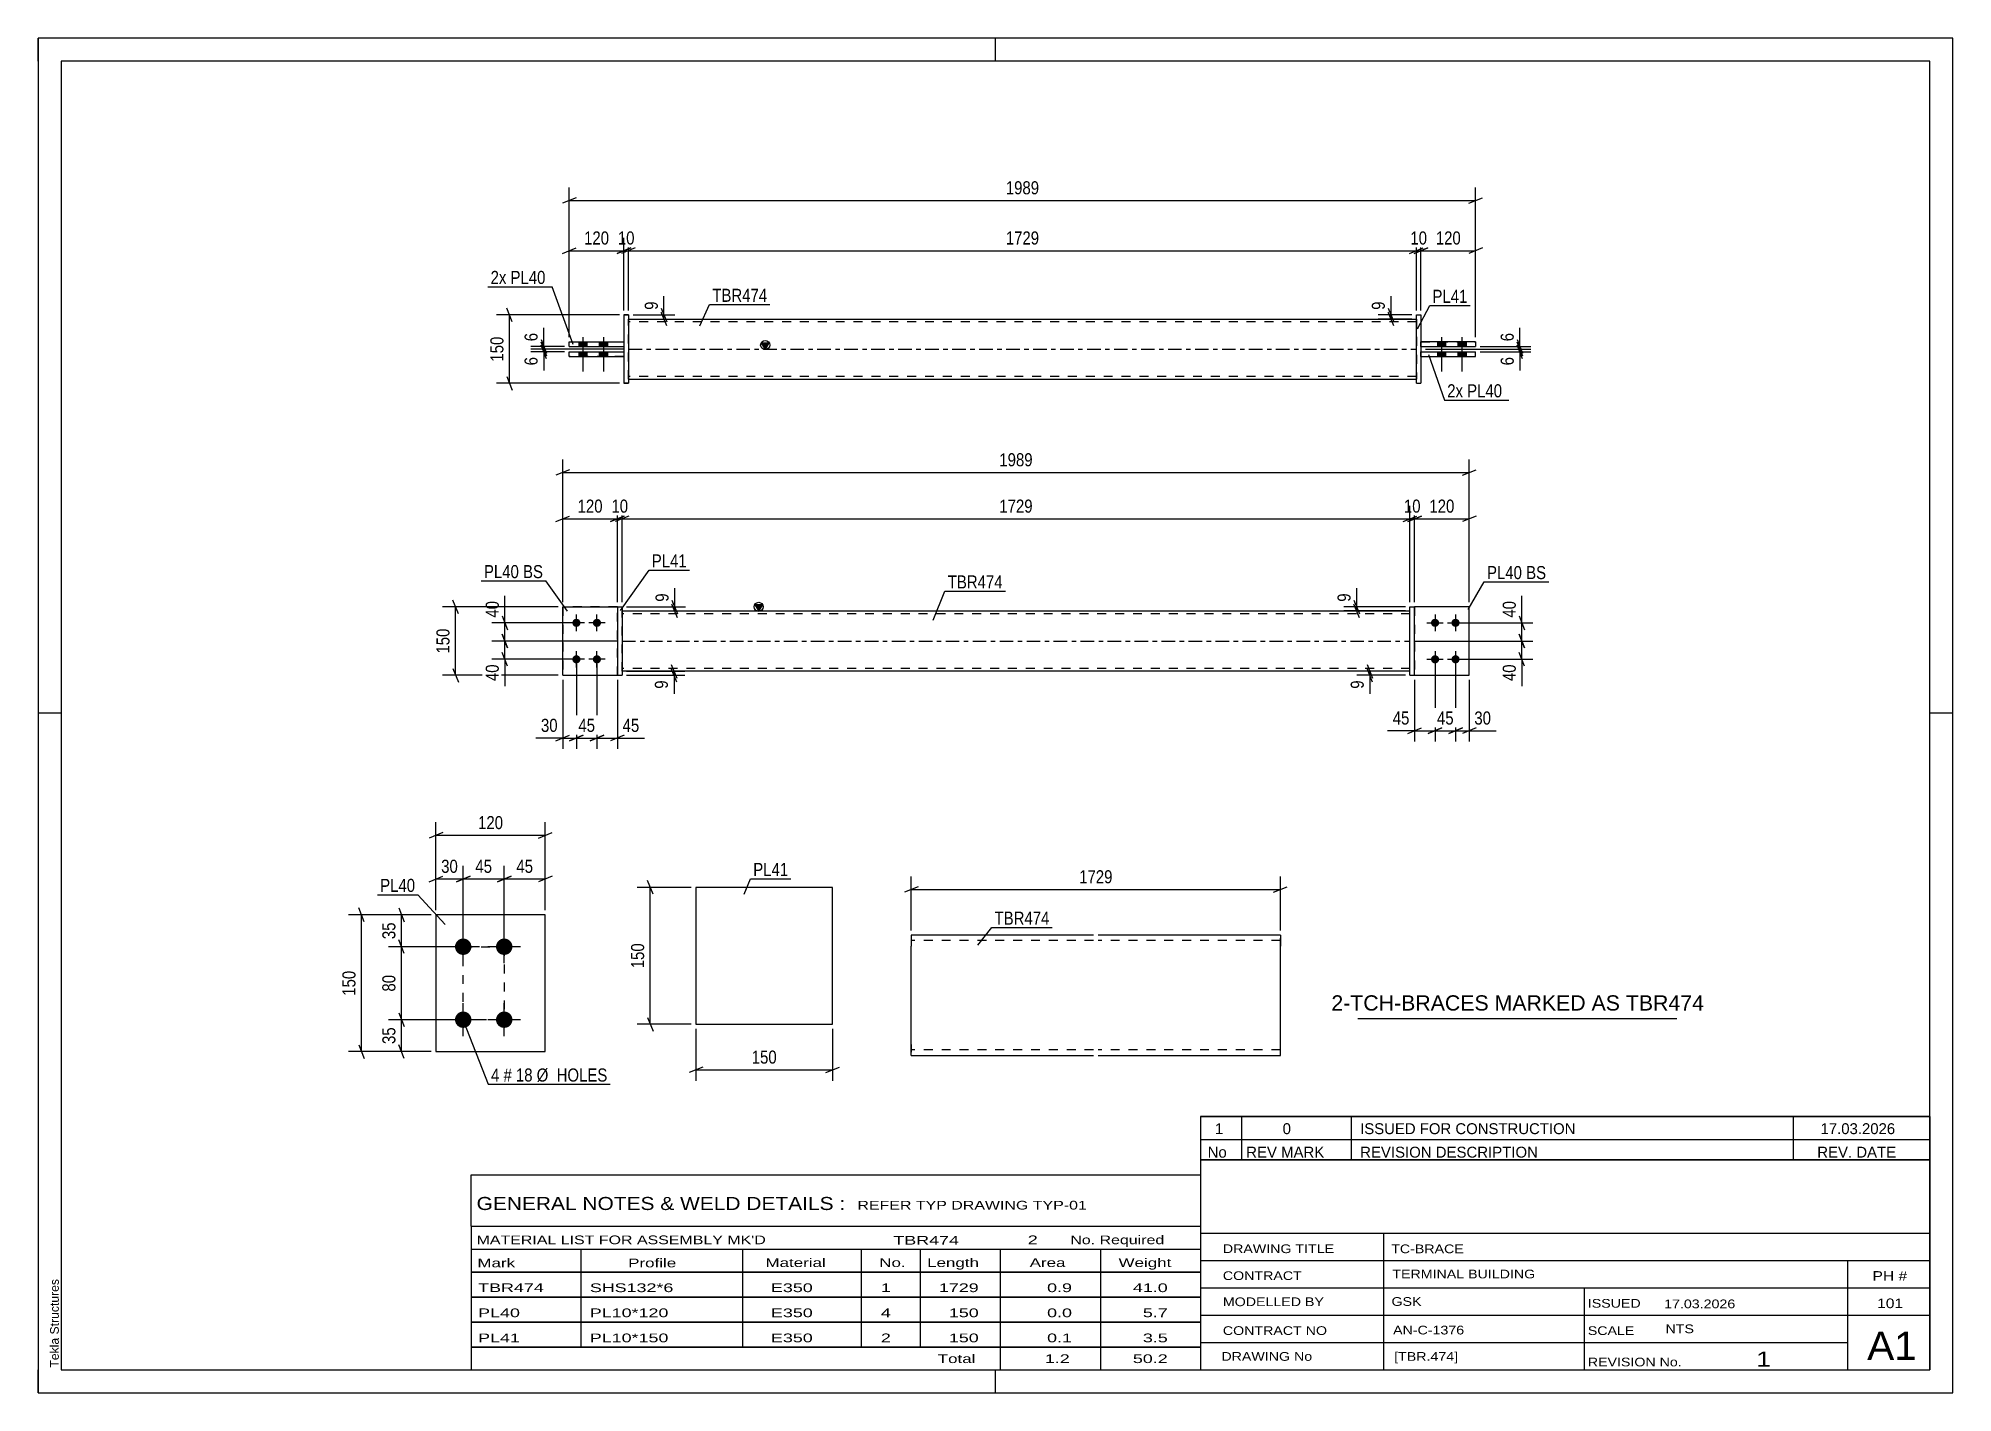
# Model space of a CAD drawing. Header units: millimetres. Extents: x 0 to 420, y 0 to 297.
import ezdxf

# ---------------------------------------------------------------- set-up
doc = ezdxf.new("R2010")
doc.units = ezdxf.units.MM
doc.linetypes.add('DXK_LINE_DOT2', pattern=[3.9198, 1.9599, -1.9599])
doc.linetypes.add('DXK_LINE_DOT3', pattern=[5.9187, 2.979, -0.9799, 0.9799, -0.9799])
doc.styles.add('Arial', font='ARIAL.TTF', dxfattribs={"height": 0.2})
doc.styles.add('Arial Narrow', font='ARIALN.TTF', dxfattribs={"height": 0.2})

# ---------------------------------------------------------------- blocks, each defined once
blk = doc.blocks.new('Unknown-581559155-1128')
at = {"color": 5, "linetype": 'Continuous'}
for p, q in [((420, 297), (0, 297)), ((0, 297), (0, 0)), ((0, 292), (0, 297)), ((210, 292), (210, 297)), ((420, 0), (420, 297)), ((415, 292), (5, 292)), ((5, 292), (5, 5)), ((415, 5), (415, 292)), ((5, 149), (0, 149)), ((420, 149), (415, 149)), ((0, 0), (0, 5)), ((5, 5), (415, 5)), ((210, 0), (210, 5)), ((0, 0), (420, 0))]:
    blk.add_line(p, q, dxfattribs=at)
at = {"color": 174, "linetype": 'Continuous', "style": 'Arial'}
blk.add_text('Tekla Structures', height=1.9102, rotation=90, dxfattribs=at).set_placement((4.5, 5.5))
blk = doc.blocks.new('Part-581559155-1810 - 1802')
at = {"color": 2, "linetype": 'Continuous'}
for p, q in [((127.06, 172.32), (128.06, 172.32)), ((127.06, 172.32), (127.06, 157.32)), ((128.06, 172.32), (128.06, 172.32)), ((128.06, 172.32), (128.06, 157.32)), ((127.06, 157.32), (128.06, 157.32))]:
    blk.add_line(p, q, dxfattribs=at)
at = {"color": 7, "linetype": 'DXK_LINE_DOT2'}
for p, q in [((127.06, 172.32), (128.06, 172.32)), ((127.06, 157.32), (128.06, 157.32))]:
    blk.add_line(p, q, dxfattribs=at)
blk = doc.blocks.new('Part-581559155-1820 - 1802')
at = {"color": 2, "linetype": 'Continuous'}
for p, q in [((115.06, 157.32), (115.06, 172.32)), ((115.06, 172.32), (127.06, 172.32)), ((115.06, 157.32), (127.06, 157.32))]:
    blk.add_line(p, q, dxfattribs=at)
at = {"color": 7, "linetype": 'DXK_LINE_DOT2'}
blk.add_line((127.06, 157.32), (127.06, 172.32), dxfattribs=at)
blk = doc.blocks.new('Bolt-581559155-1804 - 1802')
at = {"linetype": 'Continuous'}
for points in [[(118.06, 167.92, -1), (118.06, 169.72, -1)], [(122.56, 167.92, -1), (122.56, 169.72, -1)], [(118.06, 159.92, -1), (118.06, 161.72, -1)], [(122.56, 159.92, -1), (122.56, 161.72, -1)]]:
    blk.add_hatch(color=1, dxfattribs=at).paths.add_polyline_path(points)
at = {"color": 1, "linetype": 'Continuous'}
for p, q in [((119.86, 168.82), (116.26, 168.82)), ((118.06, 167.02), (118.06, 170.62)), ((124.36, 168.82), (120.76, 168.82)), ((122.56, 167.02), (122.56, 170.62)), ((119.86, 160.82), (116.26, 160.82)), ((118.06, 159.02), (118.06, 162.62)), ((124.36, 160.82), (120.76, 160.82)), ((122.56, 159.02), (122.56, 162.62))]:
    blk.add_line(p, q, dxfattribs=at)
blk = doc.blocks.new('Bolt-581559155-1805 - 1802')
at = {"linetype": 'Continuous'}
for points in [[(306.43, 169.72, -1), (306.43, 167.92, -1)], [(310.93, 169.72, -1), (310.93, 167.92, -1)], [(306.43, 161.72, -1), (306.43, 159.92, -1)], [(310.93, 161.72, -1), (310.93, 159.92, -1)]]:
    blk.add_hatch(color=1, dxfattribs=at).paths.add_polyline_path(points)
at = {"color": 1, "linetype": 'Continuous'}
for p, q in [((304.63, 168.82), (308.23, 168.82)), ((306.43, 170.62), (306.43, 167.02)), ((309.13, 168.82), (312.73, 168.82)), ((310.93, 170.62), (310.93, 167.02)), ((304.63, 160.82), (308.23, 160.82)), ((306.43, 162.62), (306.43, 159.02)), ((309.13, 160.82), (312.73, 160.82)), ((310.93, 162.62), (310.93, 159.02))]:
    blk.add_line(p, q, dxfattribs=at)
blk = doc.blocks.new('Part-581559155-1815 - 1802')
at = {"color": 7, "linetype": 'DXK_LINE_DOT2'}
for p, q in [((127.06, 172.32), (115.06, 172.32)), ((115.06, 172.32), (115.06, 157.32)), ((127.06, 157.32), (127.06, 172.32)), ((115.06, 157.32), (127.06, 157.32))]:
    blk.add_line(p, q, dxfattribs=at)
blk = doc.blocks.new('Part-581559155-1825 - 1802')
at = {"linetype": 'Continuous'}
blk.add_hatch(color=2, dxfattribs=at).paths.add_polyline_path([(158.06, 171.42), (157.26, 172.82), (158.86, 172.82)])
at = {"color": 2, "linetype": 'Continuous'}
for p, q in [((158.06, 171.42), (157.26, 172.82)), ((157.26, 172.82), (158.86, 172.82)), ((158.86, 172.82), (158.06, 171.42)), ((128.06, 171.42), (300.93, 171.42)), ((300.93, 158.22), (128.06, 158.22))]:
    blk.add_line(p, q, dxfattribs=at)
at = {"color": 7, "linetype": 'DXK_LINE_DOT2'}
for p, q in [((128.06, 158.22), (128.06, 171.42)), ((300.93, 170.82), (128.06, 170.82)), ((300.93, 158.22), (300.93, 171.42)), ((300.93, 158.82), (128.06, 158.82))]:
    blk.add_line(p, q, dxfattribs=at)
at = {"color": 7, "linetype": 'DXK_LINE_DOT3'}
blk.add_line((128.06, 164.82), (300.93, 164.82), dxfattribs=at)
at = {"color": 2, "linetype": 'Continuous'}
blk.add_circle((158.06, 172.32), 1, dxfattribs=at)
blk = doc.blocks.new('Part-581559155-1830 - 1802')
at = {"color": 2, "linetype": 'Continuous'}
for p, q in [((313.93, 172.32), (301.93, 172.32)), ((313.93, 157.32), (313.93, 172.32)), ((301.93, 157.32), (313.93, 157.32))]:
    blk.add_line(p, q, dxfattribs=at)
at = {"color": 7, "linetype": 'DXK_LINE_DOT2'}
blk.add_line((301.93, 172.32), (301.93, 157.32), dxfattribs=at)
blk = doc.blocks.new('Part-581559155-1835 - 1802')
at = {"color": 7, "linetype": 'DXK_LINE_DOT2'}
for p, q in [((313.93, 172.32), (301.93, 172.32)), ((301.93, 172.32), (301.93, 157.32)), ((313.93, 157.32), (313.93, 172.32)), ((301.93, 157.32), (313.93, 157.32))]:
    blk.add_line(p, q, dxfattribs=at)
blk = doc.blocks.new('Part-581559155-1836 - 1802')
at = {"color": 2, "linetype": 'Continuous'}
for p, q in [((300.93, 172.32), (301.93, 172.32)), ((300.93, 157.32), (300.93, 172.32)), ((301.93, 157.32), (301.93, 172.32)), ((300.93, 157.32), (300.93, 157.32)), ((300.93, 157.32), (301.93, 157.32))]:
    blk.add_line(p, q, dxfattribs=at)
at = {"color": 7, "linetype": 'DXK_LINE_DOT2'}
for p, q in [((300.93, 172.32), (301.93, 172.32)), ((300.93, 157.32), (301.93, 157.32))]:
    blk.add_line(p, q, dxfattribs=at)
blk = doc.blocks.new('Part-581559155-2188 - 2164')
at = {"color": 2, "linetype": 'Continuous'}
for p, q in [((315.34, 230.44), (303.34, 230.44)), ((303.34, 229.44), (303.34, 230.44)), ((303.34, 229.44), (303.34, 229.44)), ((303.34, 229.44), (315.34, 229.44)), ((315.34, 230.44), (315.34, 229.44))]:
    blk.add_line(p, q, dxfattribs=at)
at = {"color": 7, "linetype": 'DXK_LINE_DOT2'}
for p, q in [((303.34, 230.44), (303.34, 230.44)), ((303.34, 230.44), (315.34, 230.44)), ((303.34, 229.44), (315.34, 229.44)), ((315.34, 230.44), (315.34, 230.44))]:
    blk.add_line(p, q, dxfattribs=at)
blk = doc.blocks.new('Bolt-581559155-2166 - 2164')
at = {"linetype": 'Continuous'}
for points in [[(118.58, 229.44), (120.38, 229.44), (120.38, 230.44), (118.58, 230.44)], [(118.58, 229.44), (120.38, 229.44), (120.38, 230.44), (118.58, 230.44)], [(118.58, 227.24), (120.38, 227.24), (120.38, 228.24), (118.58, 228.24)], [(118.58, 227.24), (120.38, 227.24), (120.38, 228.24), (118.58, 228.24)], [(123.08, 229.44), (124.88, 229.44), (124.88, 230.44), (123.08, 230.44)], [(123.08, 229.44), (124.88, 229.44), (124.88, 230.44), (123.08, 230.44)], [(123.08, 227.24), (124.88, 227.24), (124.88, 228.24), (123.08, 228.24)], [(123.08, 227.24), (124.88, 227.24), (124.88, 228.24), (123.08, 228.24)]]:
    blk.add_hatch(color=1, dxfattribs=at).paths.add_polyline_path(points)
at = {"color": 1, "linetype": 'Continuous'}
for p, q in [((119.48, 231.44), (119.48, 223.94)), ((119.48, 231.44), (119.48, 223.94)), ((123.98, 231.44), (123.98, 223.94)), ((123.98, 231.44), (123.98, 223.94)), ((118.58, 230.44), (118.58, 229.44)), ((118.58, 230.44), (118.58, 229.44)), ((118.58, 228.24), (118.58, 227.24)), ((118.58, 228.24), (118.58, 227.24)), ((120.38, 230.44), (120.38, 229.44)), ((120.38, 230.44), (120.38, 229.44)), ((120.38, 228.24), (120.38, 227.24)), ((120.38, 228.24), (120.38, 227.24)), ((123.08, 230.44), (123.08, 229.44)), ((123.08, 230.44), (123.08, 229.44)), ((123.08, 228.24), (123.08, 227.24)), ((123.08, 228.24), (123.08, 227.24)), ((124.88, 230.44), (124.88, 229.44)), ((124.88, 230.44), (124.88, 229.44)), ((124.88, 228.24), (124.88, 227.24)), ((124.88, 228.24), (124.88, 227.24))]:
    blk.add_line(p, q, dxfattribs=at)
blk = doc.blocks.new('Part-581559155-2183 - 2164')
at = {"color": 2, "linetype": 'Continuous'}
for p, q in [((302.34, 236.34), (302.34, 236.34)), ((302.34, 221.34), (302.34, 236.34)), ((302.34, 236.34), (303.34, 236.34)), ((303.34, 236.34), (303.34, 236.34)), ((303.34, 236.34), (303.34, 221.34)), ((302.34, 221.34), (303.34, 221.34)), ((302.34, 221.34), (302.34, 221.34)), ((303.34, 221.34), (303.34, 221.34))]:
    blk.add_line(p, q, dxfattribs=at)
at = {"color": 7, "linetype": 'DXK_LINE_DOT2'}
for p, q in [((302.34, 236.34), (302.34, 236.34)), ((302.34, 236.34), (303.34, 236.34)), ((302.34, 221.34), (303.34, 221.34))]:
    blk.add_line(p, q, dxfattribs=at)
blk = doc.blocks.new('Bolt-581559155-2167 - 2164')
at = {"linetype": 'Continuous'}
for points in [[(308.74, 230.44), (306.94, 230.44), (306.94, 229.44), (308.74, 229.44)], [(308.74, 230.44), (306.94, 230.44), (306.94, 229.44), (308.74, 229.44)], [(308.74, 228.24), (306.94, 228.24), (306.94, 227.24), (308.74, 227.24)], [(308.74, 228.24), (306.94, 228.24), (306.94, 227.24), (308.74, 227.24)], [(313.24, 230.44), (311.44, 230.44), (311.44, 229.44), (313.24, 229.44)], [(313.24, 230.44), (311.44, 230.44), (311.44, 229.44), (313.24, 229.44)], [(313.24, 228.24), (311.44, 228.24), (311.44, 227.24), (313.24, 227.24)], [(313.24, 228.24), (311.44, 228.24), (311.44, 227.24), (313.24, 227.24)]]:
    blk.add_hatch(color=1, dxfattribs=at).paths.add_polyline_path(points)
at = {"color": 1, "linetype": 'Continuous'}
for p, q in [((307.84, 231.44), (307.84, 223.94)), ((307.84, 231.44), (307.84, 223.94)), ((312.34, 231.44), (312.34, 223.94)), ((312.34, 231.44), (312.34, 223.94)), ((306.94, 230.44), (306.94, 229.44)), ((306.94, 230.44), (306.94, 229.44)), ((306.94, 228.24), (306.94, 227.24)), ((306.94, 228.24), (306.94, 227.24)), ((308.74, 230.44), (308.74, 229.44)), ((308.74, 230.44), (308.74, 229.44)), ((308.74, 228.24), (308.74, 227.24)), ((308.74, 228.24), (308.74, 227.24)), ((311.44, 230.44), (311.44, 229.44)), ((311.44, 230.44), (311.44, 229.44)), ((311.44, 228.24), (311.44, 227.24)), ((311.44, 228.24), (311.44, 227.24)), ((313.24, 230.44), (313.24, 229.44)), ((313.24, 230.44), (313.24, 229.44)), ((313.24, 228.24), (313.24, 227.24)), ((313.24, 228.24), (313.24, 227.24))]:
    blk.add_line(p, q, dxfattribs=at)
blk = doc.blocks.new('Part-581559155-2168 - 2164')
at = {"color": 2, "linetype": 'Continuous'}
for p, q in [((128.48, 236.34), (129.48, 236.34)), ((128.48, 236.34), (128.48, 221.34)), ((129.48, 236.34), (129.48, 236.34)), ((129.48, 236.34), (129.48, 221.34)), ((129.48, 221.34), (128.48, 221.34)), ((128.48, 221.34), (128.48, 221.34))]:
    blk.add_line(p, q, dxfattribs=at)
at = {"color": 7, "linetype": 'DXK_LINE_DOT2'}
for p, q in [((129.48, 236.34), (128.48, 236.34)), ((129.48, 236.34), (129.48, 236.34)), ((128.48, 221.34), (129.48, 221.34))]:
    blk.add_line(p, q, dxfattribs=at)
blk = doc.blocks.new('Part-581559155-2173 - 2164')
at = {"color": 2, "linetype": 'Continuous'}
for p, q in [((116.48, 230.44), (128.48, 230.44)), ((116.48, 229.44), (116.48, 230.44)), ((116.48, 229.44), (128.48, 229.44)), ((116.48, 229.44), (116.48, 229.44)), ((128.48, 230.44), (128.48, 229.44))]:
    blk.add_line(p, q, dxfattribs=at)
at = {"color": 7, "linetype": 'DXK_LINE_DOT2'}
for p, q in [((116.48, 230.44), (128.48, 230.44)), ((116.48, 230.44), (116.48, 230.44)), ((116.48, 229.44), (128.48, 229.44)), ((128.48, 230.44), (128.48, 230.44))]:
    blk.add_line(p, q, dxfattribs=at)
blk = doc.blocks.new('Part-581559155-2178 - 2164')
at = {"color": 2, "linetype": 'Continuous'}
for p, q in [((116.48, 228.24), (128.48, 228.24)), ((116.48, 227.24), (116.48, 228.24)), ((116.48, 227.24), (128.48, 227.24)), ((116.48, 227.24), (116.48, 227.24)), ((128.48, 228.24), (128.48, 227.24))]:
    blk.add_line(p, q, dxfattribs=at)
at = {"color": 7, "linetype": 'DXK_LINE_DOT2'}
for p, q in [((116.48, 228.24), (128.48, 228.24)), ((128.48, 227.24), (116.48, 227.24))]:
    blk.add_line(p, q, dxfattribs=at)
blk = doc.blocks.new('Part-581559155-2193 - 2164')
at = {"color": 2, "linetype": 'Continuous'}
for p, q in [((303.34, 228.24), (315.34, 228.24)), ((303.34, 227.24), (303.34, 228.24)), ((303.34, 227.24), (303.34, 227.24)), ((303.34, 227.24), (315.34, 227.24)), ((315.34, 227.24), (315.34, 228.24))]:
    blk.add_line(p, q, dxfattribs=at)
at = {"color": 7, "linetype": 'DXK_LINE_DOT2'}
for p, q in [((303.34, 228.24), (315.34, 228.24)), ((303.34, 227.24), (315.34, 227.24))]:
    blk.add_line(p, q, dxfattribs=at)
blk = doc.blocks.new('Part-581559155-2198 - 2164')
at = {"linetype": 'Continuous'}
blk.add_hatch(color=2, dxfattribs=at).paths.add_polyline_path([(159.48, 228.84), (158.68, 230.24), (160.28, 230.24)])
at = {"color": 2, "linetype": 'Continuous'}
for p, q in [((129.48, 235.44), (302.34, 235.44)), ((159.48, 228.84), (158.68, 230.24)), ((158.68, 230.24), (160.28, 230.24)), ((160.28, 230.24), (159.48, 228.84)), ((129.48, 222.24), (302.34, 222.24))]:
    blk.add_line(p, q, dxfattribs=at)
at = {"color": 7, "linetype": 'DXK_LINE_DOT2'}
for p, q in [((129.48, 222.24), (129.48, 235.44)), ((302.34, 235.44), (302.34, 222.24)), ((302.34, 234.84), (129.48, 234.84)), ((302.34, 222.84), (129.48, 222.84))]:
    blk.add_line(p, q, dxfattribs=at)
at = {"color": 7, "linetype": 'DXK_LINE_DOT3'}
blk.add_line((129.48, 228.84), (302.34, 228.84), dxfattribs=at)
at = {"color": 2, "linetype": 'Continuous'}
blk.add_circle((159.48, 229.74), 1, dxfattribs=at)
blk = doc.blocks.new('Part-581559155-4708 - 4704')
at = {"color": 2, "linetype": 'Continuous'}
for p, q in [((111.22, 104.79), (87.22, 104.79)), ((87.22, 104.79), (87.22, 74.79)), ((111.22, 74.79), (111.22, 104.79)), ((87.22, 74.79), (111.22, 74.79))]:
    blk.add_line(p, q, dxfattribs=at)
blk = doc.blocks.new('Bolt-581559155-4709 - 4704')
at = {"linetype": 'Continuous'}
for points in [[(93.22, 95.99, -1), (93.22, 99.59, -1)], [(102.22, 95.99, -1), (102.22, 99.59, -1)], [(93.22, 79.99, -1), (93.22, 83.59, -1)], [(102.22, 79.99, -1), (102.22, 83.59, -1)]]:
    blk.add_hatch(color=1, dxfattribs=at).paths.add_polyline_path(points)
at = {"color": 1, "linetype": 'Continuous'}
for p, q in [((93.22, 94.19), (93.22, 101.39)), ((102.22, 94.19), (102.22, 101.39)), ((96.82, 97.79), (89.62, 97.79)), ((105.82, 97.79), (98.62, 97.79)), ((93.22, 78.19), (93.22, 85.39)), ((102.22, 78.19), (102.22, 85.39)), ((96.82, 81.79), (89.62, 81.79)), ((105.82, 81.79), (98.62, 81.79))]:
    blk.add_line(p, q, dxfattribs=at)
blk = doc.blocks.new('Part-581559155-4717 - 4716')
at = {"color": 2, "linetype": 'Continuous'}
for p, q in [((144.26, 110.81), (144.26, 80.81)), ((174.26, 110.81), (144.26, 110.81)), ((174.26, 80.81), (174.26, 110.81)), ((144.26, 80.81), (174.26, 80.81))]:
    blk.add_line(p, q, dxfattribs=at)
blk = doc.blocks.new('Part-581559155-4727 - 4726')
at = {"color": 2, "linetype": 'Continuous'}
for p, q in [((191.51, 100.35), (191.51, 97.95)), ((231.51, 100.35), (191.51, 100.35)), ((191.51, 76.35), (191.51, 97.95)), ((272.51, 100.35), (232.51, 100.35)), ((272.51, 100.35), (272.51, 100.17)), ((272.51, 100.17), (272.51, 97.95)), ((272.51, 73.95), (272.51, 97.95)), ((191.51, 74.13), (191.51, 76.35)), ((191.51, 73.95), (191.51, 74.13)), ((191.51, 73.95), (231.51, 73.95)), ((232.51, 73.95), (272.51, 73.95))]:
    blk.add_line(p, q, dxfattribs=at)
at = {"color": 7, "linetype": 'DXK_LINE_DOT2'}
for p, q in [((231.51, 99.15), (191.51, 99.15)), ((272.51, 99.15), (232.51, 99.15)), ((272.51, 97.95), (272.51, 99.65)), ((191.51, 76.35), (191.51, 74.65)), ((191.51, 75.15), (191.51, 75.24)), ((231.51, 75.15), (191.51, 75.15)), ((272.51, 75.15), (232.51, 75.15)), ((272.51, 75.15), (272.51, 75.24))]:
    blk.add_line(p, q, dxfattribs=at)
blk = doc.blocks.new('Rectangle-581559155-5266 - 4704')
at = {"color": 1, "linetype": 'DXK_LINE_DOT2'}
blk.add_lwpolyline([(93.22, 97.79), (102.22, 97.79), (102.22, 81.79), (93.22, 81.79), (93.22, 97.79)], close=True, dxfattribs=at)
blk = doc.blocks.new('StraightDimension-581559155-2012 - 1802')
at = {"color": 7, "linetype": 'Continuous'}
for p, q in [((117.06, 168.82), (99.52, 168.82)), ((101.77, 170.32), (102.97, 167.32)), ((102.37, 164.82), (102.37, 168.82)), ((127.06, 164.82), (99.52, 164.82)), ((102.97, 163.32), (101.77, 166.32))]:
    blk.add_line(p, q, dxfattribs=at)
at = {"color": 0}
blk.add_wipeout([(101.62, 174.2), (97.42, 174.2), (97.42, 169.35), (101.62, 169.35)], dxfattribs=at)
at = {"color": 7, "linetype": 'Continuous'}
blk.add_line((102.37, 168.82), (102.37, 174.73), dxfattribs=at)
blk.add_line((102.37, 168.82), (102.37, 174.73), dxfattribs=at)
at = {"color": 3, "style": 'Arial Narrow'}
blk.add_text('40', height=2.863, rotation=90.0002, dxfattribs=at).set_placement((101.02, 169.95))
blk = doc.blocks.new('StraightDimension-581559155-1949 - 1802')
at = {"color": 7, "linetype": 'Continuous'}
for p, q in [((114.06, 172.32), (88.71, 172.32)), ((92.16, 170.82), (90.96, 173.82)), ((91.56, 157.32), (91.56, 172.32)), ((114.06, 157.32), (88.71, 157.32)), ((90.96, 158.82), (92.16, 155.82))]:
    blk.add_line(p, q, dxfattribs=at)
at = {"color": 0}
blk.add_wipeout([(90.81, 168.16), (86.61, 168.16), (86.61, 161.48), (90.81, 161.48)], dxfattribs=at)
at = {"color": 3, "style": 'Arial Narrow'}
blk.add_text('150', height=2.863, rotation=90.0002, dxfattribs=at).set_placement((90.21, 162.08))
blk = doc.blocks.new('StraightDimension-581559155-2120 - 1802')
at = {"color": 7, "linetype": 'Continuous'}
for p, q in [((116.56, 202.4), (113.56, 201.2)), ((115.06, 173.32), (115.06, 204.65)), ((115.06, 201.8), (313.93, 201.8)), ((312.43, 201.2), (315.43, 202.4)), ((313.93, 173.32), (313.93, 204.65))]:
    blk.add_line(p, q, dxfattribs=at)
at = {"color": 0}
blk.add_wipeout([(218.75, 202.55), (218.75, 206.75), (210.24, 206.75), (210.24, 202.55)], dxfattribs=at)
at = {"color": 3, "style": 'Arial Narrow'}
blk.add_text('1989', height=2.863, dxfattribs=at).set_placement((210.84, 203.15))
blk = doc.blocks.new('StraightDimension-581559155-2068 - 1802')
at = {"color": 7, "linetype": 'Continuous'}
for p, q in [((118.06, 159.82), (118.06, 141.16)), ((115.06, 156.32), (115.06, 141.16)), ((113.56, 142.96), (116.56, 144.16)), ((115.06, 143.56), (118.06, 143.56)), ((119.56, 144.16), (116.56, 142.96))]:
    blk.add_line(p, q, dxfattribs=at)
at = {"color": 0}
blk.add_wipeout([(114.54, 144.31), (114.54, 148.51), (109.68, 148.51), (109.68, 144.31)], dxfattribs=at)
at = {"color": 7, "linetype": 'Continuous'}
blk.add_line((115.06, 143.56), (109.16, 143.56), dxfattribs=at)
blk.add_line((115.06, 143.56), (109.16, 143.56), dxfattribs=at)
at = {"color": 3, "style": 'Arial Narrow'}
blk.add_text('30', height=2.863, dxfattribs=at).set_placement((110.28, 144.91))
blk = doc.blocks.new('StraightDimension-581559155-1963 - 1802')
at = {"color": 7, "linetype": 'Continuous'}
for p, q in [((310.93, 159.82), (310.93, 142.77)), ((313.93, 156.32), (313.93, 142.77)), ((309.43, 144.57), (312.43, 145.77)), ((310.93, 145.17), (313.93, 145.17)), ((315.43, 145.77), (312.43, 144.57))]:
    blk.add_line(p, q, dxfattribs=at)
at = {"color": 0}
blk.add_wipeout([(319.31, 145.92), (319.31, 150.12), (314.45, 150.12), (314.45, 145.92)], dxfattribs=at)
at = {"color": 7, "linetype": 'Continuous'}
blk.add_line((313.93, 145.17), (319.84, 145.17), dxfattribs=at)
blk.add_line((313.93, 145.17), (319.84, 145.17), dxfattribs=at)
at = {"color": 3, "style": 'Arial Narrow'}
blk.add_text('30', height=2.863, dxfattribs=at).set_placement((315.05, 146.52))
blk = doc.blocks.new('StraightDimension-581559155-1900 - 1802')
at = {"color": 7, "linetype": 'Continuous'}
for p, q in [((299.93, 172.32), (286.39, 172.32)), ((288.64, 173.82), (289.84, 170.82)), ((289.84, 169.92), (288.64, 172.92)), ((289.24, 171.42), (289.24, 172.32)), ((299.93, 171.42), (286.39, 171.42))]:
    blk.add_line(p, q, dxfattribs=at)
at = {"color": 0}
blk.add_wipeout([(288.49, 175.87), (284.29, 175.87), (284.29, 172.85), (288.49, 172.85)], dxfattribs=at)
at = {"color": 7, "linetype": 'Continuous'}
blk.add_line((289.24, 172.32), (289.24, 176.4), dxfattribs=at)
blk.add_line((289.24, 172.32), (289.24, 176.4), dxfattribs=at)
at = {"color": 3, "style": 'Arial Narrow'}
blk.add_text('9', height=2.86, rotation=90.0002, dxfattribs=at).set_placement((287.89, 173.45))
blk = doc.blocks.new('StraightDimension-581559155-2085 - 1802')
at = {"color": 7, "linetype": 'Continuous'}
for p, q in [((122.56, 159.82), (122.56, 141.16)), ((127.06, 156.32), (127.06, 141.16)), ((121.06, 142.96), (124.06, 144.16)), ((122.56, 143.56), (127.06, 143.56)), ((128.56, 144.16), (125.56, 142.96))]:
    blk.add_line(p, q, dxfattribs=at)
at = {"color": 0}
blk.add_wipeout([(132.44, 144.31), (132.44, 148.51), (127.59, 148.51), (127.59, 144.31)], dxfattribs=at)
at = {"color": 7, "linetype": 'Continuous'}
blk.add_line((127.06, 143.56), (132.97, 143.56), dxfattribs=at)
blk.add_line((127.06, 143.56), (132.97, 143.56), dxfattribs=at)
at = {"color": 3, "style": 'Arial Narrow'}
blk.add_text('45', height=2.863, dxfattribs=at).set_placement((128.19, 144.91))
blk = doc.blocks.new('StraightDimension-581559155-1986 - 1802')
at = {"color": 7, "linetype": 'Continuous'}
for p, q in [((306.43, 159.82), (306.43, 142.77)), ((301.93, 156.32), (301.93, 142.77)), ((300.43, 144.57), (303.43, 145.77)), ((301.93, 145.17), (306.43, 145.17)), ((307.93, 145.77), (304.93, 144.57))]:
    blk.add_line(p, q, dxfattribs=at)
at = {"color": 0}
blk.add_wipeout([(301.4, 145.92), (301.4, 150.12), (296.55, 150.12), (296.55, 145.92)], dxfattribs=at)
at = {"color": 7, "linetype": 'Continuous'}
blk.add_line((301.93, 145.17), (296.02, 145.17), dxfattribs=at)
blk.add_line((301.93, 145.17), (296.02, 145.17), dxfattribs=at)
at = {"color": 3, "style": 'Arial Narrow'}
blk.add_text('45', height=2.863, dxfattribs=at).set_placement((297.15, 146.52))
blk = doc.blocks.new('StraightDimension-581559155-3373 - 1802')
at = {"color": 7, "linetype": 'Continuous'}
for p, q in [((115.06, 173.32), (115.06, 194.48)), ((127.06, 173.32), (127.06, 194.48)), ((113.56, 191.03), (116.56, 192.23)), ((115.06, 191.63), (127.06, 191.63)), ((128.56, 192.23), (125.56, 191.03))]:
    blk.add_line(p, q, dxfattribs=at)
at = {"color": 0}
blk.add_wipeout([(124.41, 192.38), (124.41, 196.58), (117.72, 196.58), (117.72, 192.38)], dxfattribs=at)
at = {"color": 3, "style": 'Arial Narrow'}
blk.add_text('120', height=2.863, dxfattribs=at).set_placement((118.32, 192.98))
blk = doc.blocks.new('StraightDimension-581559155-1976 - 1802')
at = {"color": 7, "linetype": 'Continuous'}
for p, q in [((306.43, 159.82), (306.43, 142.77)), ((310.93, 159.82), (310.93, 142.77)), ((304.93, 144.57), (307.93, 145.77)), ((306.43, 145.17), (310.93, 145.17)), ((312.43, 145.77), (309.43, 144.57))]:
    blk.add_line(p, q, dxfattribs=at)
at = {"color": 0}
blk.add_wipeout([(311.11, 145.92), (311.11, 150.12), (306.25, 150.12), (306.25, 145.92)], dxfattribs=at)
at = {"color": 3, "style": 'Arial Narrow'}
blk.add_text('45', height=2.863, dxfattribs=at).set_placement((306.85, 146.52))
blk = doc.blocks.new('StraightDimension-581559155-1912 - 1802')
at = {"color": 7, "linetype": 'Continuous'}
for p, q in [((311.93, 168.82), (327.89, 168.82)), ((324.89, 170.32), (326.09, 167.32)), ((325.49, 164.82), (325.49, 168.82)), ((301.93, 164.82), (327.89, 164.82)), ((326.09, 163.32), (324.89, 166.32))]:
    blk.add_line(p, q, dxfattribs=at)
at = {"color": 0}
blk.add_wipeout([(324.74, 174.2), (320.54, 174.2), (320.54, 169.35), (324.74, 169.35)], dxfattribs=at)
at = {"color": 7, "linetype": 'Continuous'}
blk.add_line((325.49, 168.82), (325.49, 174.73), dxfattribs=at)
blk.add_line((325.49, 168.82), (325.49, 174.73), dxfattribs=at)
at = {"color": 3, "style": 'Arial Narrow'}
blk.add_text('40', height=2.863, rotation=90.0002, dxfattribs=at).set_placement((324.14, 169.95))
blk = doc.blocks.new('StraightDimension-581559155-1927 - 1802')
at = {"color": 7, "linetype": 'Continuous'}
for p, q in [((301.93, 164.82), (327.89, 164.82)), ((324.89, 166.32), (326.09, 163.32)), ((325.49, 160.82), (325.49, 164.82)), ((311.93, 160.82), (327.89, 160.82)), ((326.09, 159.32), (324.89, 162.32))]:
    blk.add_line(p, q, dxfattribs=at)
at = {"color": 0}
blk.add_wipeout([(324.74, 160.3), (320.54, 160.3), (320.54, 155.44), (324.74, 155.44)], dxfattribs=at)
at = {"color": 7, "linetype": 'Continuous'}
blk.add_line((325.49, 160.82), (325.49, 154.91), dxfattribs=at)
blk.add_line((325.49, 160.82), (325.49, 154.91), dxfattribs=at)
at = {"color": 3, "style": 'Arial Narrow'}
blk.add_text('40', height=2.863, rotation=90.0002, dxfattribs=at).set_placement((324.14, 156.04))
blk = doc.blocks.new('StraightDimension-581559155-2003 - 1802')
at = {"color": 7, "linetype": 'Continuous'}
for p, q in [((291.53, 159.72), (292.73, 156.72)), ((299.93, 158.22), (289.28, 158.22)), ((299.93, 157.32), (289.28, 157.32)), ((292.73, 155.82), (291.53, 158.82)), ((292.13, 157.32), (292.13, 158.22))]:
    blk.add_line(p, q, dxfattribs=at)
at = {"color": 0}
blk.add_wipeout([(291.38, 156.8), (287.18, 156.8), (287.18, 153.77), (291.38, 153.77)], dxfattribs=at)
at = {"color": 7, "linetype": 'Continuous'}
blk.add_line((292.13, 157.32), (292.13, 153.24), dxfattribs=at)
blk.add_line((292.13, 157.32), (292.13, 153.24), dxfattribs=at)
at = {"color": 3, "style": 'Arial Narrow'}
blk.add_text('9', height=2.86, rotation=90.0002, dxfattribs=at).set_placement((290.78, 154.37))
blk = doc.blocks.new('StraightDimension-581559155-2025 - 1802')
at = {"color": 7, "linetype": 'Continuous'}
for p, q in [((127.06, 164.82), (99.52, 164.82)), ((101.77, 166.32), (102.97, 163.32)), ((102.37, 160.82), (102.37, 164.82)), ((117.06, 160.82), (99.52, 160.82)), ((102.97, 159.32), (101.77, 162.32))]:
    blk.add_line(p, q, dxfattribs=at)
at = {"color": 0}
blk.add_wipeout([(101.62, 160.3), (97.42, 160.3), (97.42, 155.44), (101.62, 155.44)], dxfattribs=at)
at = {"color": 7, "linetype": 'Continuous'}
blk.add_line((102.37, 160.82), (102.37, 154.91), dxfattribs=at)
blk.add_line((102.37, 160.82), (102.37, 154.91), dxfattribs=at)
at = {"color": 3, "style": 'Arial Narrow'}
blk.add_text('40', height=2.863, rotation=90.0002, dxfattribs=at).set_placement((101.02, 156.04))
blk = doc.blocks.new('StraightDimension-581559155-2039 - 1802')
at = {"color": 7, "linetype": 'Continuous'}
for p, q in [((129.06, 172.32), (142.02, 172.32)), ((139.02, 173.82), (140.22, 170.82)), ((140.22, 169.92), (139.02, 172.92)), ((139.62, 171.42), (139.62, 172.32)), ((129.06, 171.42), (142.02, 171.42))]:
    blk.add_line(p, q, dxfattribs=at)
at = {"color": 0}
blk.add_wipeout([(138.87, 175.87), (134.67, 175.87), (134.67, 172.85), (138.87, 172.85)], dxfattribs=at)
at = {"color": 7, "linetype": 'Continuous'}
blk.add_line((139.62, 172.32), (139.62, 176.4), dxfattribs=at)
blk.add_line((139.62, 172.32), (139.62, 176.4), dxfattribs=at)
at = {"color": 3, "style": 'Arial Narrow'}
blk.add_text('9', height=2.86, rotation=90.0002, dxfattribs=at).set_placement((138.27, 173.45))
blk = doc.blocks.new('StraightDimension-581559155-2048 - 1802')
at = {"color": 7, "linetype": 'Continuous'}
for p, q in [((138.87, 159.72), (140.07, 156.72)), ((129.06, 158.22), (141.87, 158.22)), ((129.06, 157.32), (141.87, 157.32)), ((140.07, 155.82), (138.87, 158.82)), ((139.47, 157.32), (139.47, 158.22))]:
    blk.add_line(p, q, dxfattribs=at)
at = {"color": 0}
blk.add_wipeout([(138.72, 156.8), (134.52, 156.8), (134.52, 153.77), (138.72, 153.77)], dxfattribs=at)
at = {"color": 7, "linetype": 'Continuous'}
blk.add_line((139.47, 157.32), (139.47, 153.24), dxfattribs=at)
blk.add_line((139.47, 157.32), (139.47, 153.24), dxfattribs=at)
at = {"color": 3, "style": 'Arial Narrow'}
blk.add_text('9', height=2.86, rotation=90.0002, dxfattribs=at).set_placement((138.12, 154.37))
blk = doc.blocks.new('StraightDimension-581559155-2078 - 1802')
at = {"color": 7, "linetype": 'Continuous'}
for p, q in [((118.06, 159.82), (118.06, 141.16)), ((122.56, 159.82), (122.56, 141.16)), ((116.56, 142.96), (119.56, 144.16)), ((118.06, 143.56), (122.56, 143.56)), ((124.06, 144.16), (121.06, 142.96))]:
    blk.add_line(p, q, dxfattribs=at)
at = {"color": 0}
blk.add_wipeout([(122.74, 144.31), (122.74, 148.51), (117.89, 148.51), (117.89, 144.31)], dxfattribs=at)
at = {"color": 3, "style": 'Arial Narrow'}
blk.add_text('45', height=2.863, dxfattribs=at).set_placement((118.49, 144.91))
blk = doc.blocks.new('StraightDimension-581559155-3369 - 1802')
at = {"color": 7, "linetype": 'Continuous'}
for p, q in [((301.93, 173.32), (301.93, 194.48)), ((313.93, 173.32), (313.93, 194.48)), ((300.43, 191.03), (303.43, 192.23)), ((301.93, 191.63), (313.93, 191.63)), ((315.43, 192.23), (312.43, 191.03))]:
    blk.add_line(p, q, dxfattribs=at)
at = {"color": 0}
blk.add_wipeout([(311.27, 192.38), (311.27, 196.58), (304.59, 196.58), (304.59, 192.38)], dxfattribs=at)
at = {"color": 3, "style": 'Arial Narrow'}
blk.add_text('120', height=2.863, dxfattribs=at).set_placement((305.19, 192.98))
blk = doc.blocks.new('StraightDimension-581559155-3370 - 1802')
at = {"color": 7, "linetype": 'Continuous'}
for p, q in [((300.93, 173.32), (300.93, 194.48)), ((301.93, 173.32), (301.93, 194.48)), ((299.43, 191.03), (302.43, 192.23)), ((303.43, 192.23), (300.43, 191.03)), ((300.93, 191.63), (301.93, 191.63))]:
    blk.add_line(p, q, dxfattribs=at)
at = {"color": 0}
blk.add_wipeout([(303.86, 192.38), (303.86, 196.58), (299, 196.58), (299, 192.38)], dxfattribs=at)
at = {"color": 3, "style": 'Arial Narrow'}
blk.add_text('10', height=2.863, dxfattribs=at).set_placement((299.6, 192.98))
blk = doc.blocks.new('StraightDimension-581559155-3371 - 1802')
at = {"color": 7, "linetype": 'Continuous'}
for p, q in [((128.06, 173.32), (128.06, 194.48)), ((300.93, 173.32), (300.93, 194.48)), ((129.56, 192.23), (126.56, 191.03)), ((128.06, 191.63), (300.93, 191.63)), ((299.43, 191.03), (302.43, 192.23))]:
    blk.add_line(p, q, dxfattribs=at)
at = {"color": 0}
blk.add_wipeout([(218.75, 192.38), (218.75, 196.58), (210.24, 196.58), (210.24, 192.38)], dxfattribs=at)
at = {"color": 3, "style": 'Arial Narrow'}
blk.add_text('1729', height=2.863, dxfattribs=at).set_placement((210.84, 192.98))
blk = doc.blocks.new('StraightDimension-581559155-3372 - 1802')
at = {"color": 7, "linetype": 'Continuous'}
for p, q in [((127.06, 173.32), (127.06, 194.48)), ((128.06, 173.32), (128.06, 194.48)), ((125.56, 191.03), (128.56, 192.23)), ((129.56, 192.23), (126.56, 191.03)), ((127.06, 191.63), (128.06, 191.63))]:
    blk.add_line(p, q, dxfattribs=at)
at = {"color": 0}
blk.add_wipeout([(129.99, 192.38), (129.99, 196.58), (125.14, 196.58), (125.14, 192.38)], dxfattribs=at)
at = {"color": 3, "style": 'Arial Narrow'}
blk.add_text('10', height=2.863, dxfattribs=at).set_placement((125.74, 192.98))
blk = doc.blocks.new('StraightDimension-581559155-2252 - 2164')
at = {"color": 7, "linetype": 'Continuous'}
for p, q in [((303.34, 237.34), (303.34, 253.28)), ((315.34, 231.44), (315.34, 253.28)), ((301.84, 249.83), (304.84, 251.03)), ((303.34, 250.43), (315.34, 250.43)), ((316.84, 251.03), (313.84, 249.83))]:
    blk.add_line(p, q, dxfattribs=at)
at = {"color": 0}
blk.add_wipeout([(312.69, 251.18), (312.69, 255.38), (306, 255.38), (306, 251.18)], dxfattribs=at)
at = {"color": 3, "style": 'Arial Narrow'}
blk.add_text('120', height=2.863, dxfattribs=at).set_placement((306.6, 251.78))
blk = doc.blocks.new('StraightDimension-581559155-2232 - 2164')
at = {"color": 7, "linetype": 'Continuous'}
for p, q in [((129.48, 237.34), (129.48, 253.28)), ((302.34, 237.34), (302.34, 253.28)), ((130.98, 251.03), (127.98, 249.83)), ((129.48, 250.43), (302.34, 250.43)), ((300.84, 249.83), (303.84, 251.03))]:
    blk.add_line(p, q, dxfattribs=at)
at = {"color": 0}
blk.add_wipeout([(220.17, 251.18), (220.17, 255.38), (211.66, 255.38), (211.66, 251.18)], dxfattribs=at)
at = {"color": 3, "style": 'Arial Narrow'}
blk.add_text('1729', height=2.863, dxfattribs=at).set_placement((212.26, 251.78))
blk = doc.blocks.new('StraightDimension-581559155-2242 - 2164')
at = {"color": 7, "linetype": 'Continuous'}
for p, q in [((302.34, 237.34), (302.34, 253.28)), ((303.34, 237.34), (303.34, 253.28)), ((300.84, 249.83), (303.84, 251.03)), ((304.84, 251.03), (301.84, 249.83)), ((302.34, 250.43), (303.34, 250.43))]:
    blk.add_line(p, q, dxfattribs=at)
at = {"color": 0}
blk.add_wipeout([(305.27, 251.18), (305.27, 255.38), (300.42, 255.38), (300.42, 251.18)], dxfattribs=at)
at = {"color": 3, "style": 'Arial Narrow'}
blk.add_text('10', height=2.863, dxfattribs=at).set_placement((301.02, 251.78))
blk = doc.blocks.new('StraightDimension-581559155-2201 - 2164')
at = {"color": 7, "linetype": 'Continuous'}
for p, q in [((117.98, 262.04), (114.98, 260.84)), ((116.48, 231.44), (116.48, 264.29)), ((116.48, 261.44), (315.34, 261.44)), ((313.84, 260.84), (316.84, 262.04)), ((315.34, 231.44), (315.34, 264.29))]:
    blk.add_line(p, q, dxfattribs=at)
at = {"color": 0}
blk.add_wipeout([(220.17, 262.19), (220.17, 266.39), (211.66, 266.39), (211.66, 262.19)], dxfattribs=at)
at = {"color": 3, "style": 'Arial Narrow'}
blk.add_text('1989', height=2.863, dxfattribs=at).set_placement((212.26, 262.79))
blk = doc.blocks.new('StraightDimension-581559155-2212 - 2164')
at = {"color": 7, "linetype": 'Continuous'}
for p, q in [((128.48, 237.34), (128.48, 253.28)), ((129.48, 237.34), (129.48, 253.28)), ((126.98, 249.83), (129.98, 251.03)), ((130.98, 251.03), (127.98, 249.83)), ((128.48, 250.43), (129.48, 250.43))]:
    blk.add_line(p, q, dxfattribs=at)
at = {"color": 0}
blk.add_wipeout([(131.41, 251.18), (131.41, 255.38), (126.55, 255.38), (126.55, 251.18)], dxfattribs=at)
at = {"color": 3, "style": 'Arial Narrow'}
blk.add_text('10', height=2.863, dxfattribs=at).set_placement((127.15, 251.78))
blk = doc.blocks.new('StraightDimension-581559155-2222 - 2164')
at = {"color": 7, "linetype": 'Continuous'}
for p, q in [((116.48, 231.44), (116.48, 253.28)), ((128.48, 237.34), (128.48, 253.28)), ((114.98, 249.83), (117.98, 251.03)), ((116.48, 250.43), (128.48, 250.43)), ((129.98, 251.03), (126.98, 249.83))]:
    blk.add_line(p, q, dxfattribs=at)
at = {"color": 0}
blk.add_wipeout([(125.82, 251.18), (125.82, 255.38), (119.14, 255.38), (119.14, 251.18)], dxfattribs=at)
at = {"color": 3, "style": 'Arial Narrow'}
blk.add_text('120', height=2.863, dxfattribs=at).set_placement((119.74, 251.78))
blk = doc.blocks.new('StraightDimension-581559155-2263 - 2164')
at = {"color": 7, "linetype": 'Continuous'}
for p, q in [((127.48, 236.34), (100.54, 236.34)), ((103.99, 234.84), (102.79, 237.84)), ((103.39, 221.34), (103.39, 236.34)), ((102.79, 222.84), (103.99, 219.84)), ((127.48, 221.34), (100.54, 221.34))]:
    blk.add_line(p, q, dxfattribs=at)
at = {"color": 0}
blk.add_wipeout([(102.64, 232.18), (98.44, 232.18), (98.44, 225.5), (102.64, 225.5)], dxfattribs=at)
at = {"color": 3, "style": 'Arial Narrow'}
blk.add_text('150', height=2.863, rotation=90.0002, dxfattribs=at).set_placement((102.04, 226.1))
blk = doc.blocks.new('StraightDimension-581559155-2277 - 2164')
at = {"color": 7, "linetype": 'Continuous'}
for p, q in [((130.48, 236.34), (139.66, 236.34)), ((130.48, 235.44), (139.66, 235.44)), ((136.66, 237.84), (137.86, 234.84)), ((137.86, 233.94), (136.66, 236.94)), ((137.26, 235.44), (137.26, 236.34))]:
    blk.add_line(p, q, dxfattribs=at)
at = {"color": 0}
blk.add_wipeout([(136.51, 239.89), (132.31, 239.89), (132.31, 236.86), (136.51, 236.86)], dxfattribs=at)
at = {"color": 7, "linetype": 'Continuous'}
blk.add_line((137.26, 236.34), (137.26, 240.42), dxfattribs=at)
blk.add_line((137.26, 236.34), (137.26, 240.42), dxfattribs=at)
at = {"color": 3, "style": 'Arial Narrow'}
blk.add_text('9', height=2.86, rotation=90.0002, dxfattribs=at).set_placement((135.91, 237.46))
blk = doc.blocks.new('StraightDimension-581559155-2288 - 2164')
at = {"color": 7, "linetype": 'Continuous'}
for p, q in [((128.48, 228.84), (108.04, 228.84)), ((115.48, 228.24), (108.04, 228.24)), ((110.29, 230.34), (111.49, 227.34)), ((111.49, 226.74), (110.29, 229.74)), ((110.89, 228.24), (110.89, 228.84))]:
    blk.add_line(p, q, dxfattribs=at)
at = {"color": 0}
blk.add_wipeout([(110.14, 227.71), (105.94, 227.71), (105.94, 224.68), (110.14, 224.68)], dxfattribs=at)
at = {"color": 7, "linetype": 'Continuous'}
blk.add_line((110.89, 228.24), (110.89, 224.16), dxfattribs=at)
blk.add_line((110.89, 228.24), (110.89, 224.16), dxfattribs=at)
at = {"color": 3, "style": 'Arial Narrow'}
blk.add_text('6', height=2.86, rotation=90.0002, dxfattribs=at).set_placement((109.54, 225.28))
blk = doc.blocks.new('StraightDimension-581559155-2304 - 2164')
at = {"color": 7, "linetype": 'Continuous'}
for p, q in [((115.48, 229.44), (108.04, 229.44)), ((128.48, 228.84), (108.04, 228.84)), ((110.29, 230.94), (111.49, 227.94)), ((111.49, 227.34), (110.29, 230.34)), ((110.89, 228.84), (110.89, 229.44))]:
    blk.add_line(p, q, dxfattribs=at)
at = {"color": 0}
blk.add_wipeout([(110.14, 232.99), (105.94, 232.99), (105.94, 229.96), (110.14, 229.96)], dxfattribs=at)
at = {"color": 7, "linetype": 'Continuous'}
blk.add_line((110.89, 229.44), (110.89, 233.52), dxfattribs=at)
blk.add_line((110.89, 229.44), (110.89, 233.52), dxfattribs=at)
at = {"color": 3, "style": 'Arial Narrow'}
blk.add_text('6', height=2.86, rotation=90.0002, dxfattribs=at).set_placement((109.54, 230.56))
blk = doc.blocks.new('StraightDimension-581559155-2321 - 2164')
at = {"color": 7, "linetype": 'Continuous'}
for p, q in [((304.34, 228.84), (327.44, 228.84)), ((316.34, 228.24), (327.44, 228.24)), ((324.44, 230.34), (325.64, 227.34)), ((325.64, 226.74), (324.44, 229.74)), ((325.04, 228.24), (325.04, 228.84))]:
    blk.add_line(p, q, dxfattribs=at)
at = {"color": 0}
blk.add_wipeout([(324.29, 227.71), (320.09, 227.71), (320.09, 224.68), (324.29, 224.68)], dxfattribs=at)
at = {"color": 7, "linetype": 'Continuous'}
blk.add_line((325.04, 228.24), (325.04, 224.16), dxfattribs=at)
blk.add_line((325.04, 228.24), (325.04, 224.16), dxfattribs=at)
at = {"color": 3, "style": 'Arial Narrow'}
blk.add_text('6', height=2.86, rotation=90.0002, dxfattribs=at).set_placement((323.69, 225.28))
blk = doc.blocks.new('StraightDimension-581559155-2330 - 2164')
at = {"color": 7, "linetype": 'Continuous'}
for p, q in [((304.34, 228.84), (327.44, 228.84)), ((316.34, 229.44), (327.44, 229.44)), ((324.44, 230.94), (325.64, 227.94)), ((325.64, 227.34), (324.44, 230.34)), ((325.04, 228.84), (325.04, 229.44))]:
    blk.add_line(p, q, dxfattribs=at)
at = {"color": 0}
blk.add_wipeout([(324.29, 232.99), (320.09, 232.99), (320.09, 229.96), (324.29, 229.96)], dxfattribs=at)
at = {"color": 7, "linetype": 'Continuous'}
blk.add_line((325.04, 229.44), (325.04, 233.52), dxfattribs=at)
blk.add_line((325.04, 229.44), (325.04, 233.52), dxfattribs=at)
at = {"color": 3, "style": 'Arial Narrow'}
blk.add_text('6', height=2.86, rotation=90.0002, dxfattribs=at).set_placement((323.69, 230.56))
blk = doc.blocks.new('StraightDimension-581559155-2340 - 2164')
at = {"color": 7, "linetype": 'Continuous'}
for p, q in [((301.34, 236.34), (293.92, 236.34)), ((301.34, 235.44), (293.92, 235.44)), ((296.17, 237.84), (297.37, 234.84)), ((297.37, 233.94), (296.17, 236.94)), ((296.77, 235.44), (296.77, 236.34))]:
    blk.add_line(p, q, dxfattribs=at)
at = {"color": 0}
blk.add_wipeout([(296.02, 239.89), (291.82, 239.89), (291.82, 236.86), (296.02, 236.86)], dxfattribs=at)
at = {"color": 7, "linetype": 'Continuous'}
blk.add_line((296.77, 236.34), (296.77, 240.42), dxfattribs=at)
blk.add_line((296.77, 236.34), (296.77, 240.42), dxfattribs=at)
at = {"color": 3, "style": 'Arial Narrow'}
blk.add_text('9', height=2.86, rotation=90.0002, dxfattribs=at).set_placement((295.42, 237.46))
blk = doc.blocks.new('StraightDimension-581559155-4818 - 4704')
at = {"color": 7, "linetype": 'Continuous'}
for p, q in [((71.53, 103.29), (70.33, 106.29)), ((86.22, 104.79), (68.08, 104.79)), ((70.93, 74.79), (70.93, 104.79)), ((70.33, 76.29), (71.53, 73.29)), ((86.22, 74.79), (68.08, 74.79))]:
    blk.add_line(p, q, dxfattribs=at)
at = {"color": 0}
blk.add_wipeout([(70.18, 93.13), (65.98, 93.13), (65.98, 86.44), (70.18, 86.44)], dxfattribs=at)
at = {"color": 3, "style": 'Arial Narrow'}
blk.add_text('150', height=2.863, rotation=90.0002, dxfattribs=at).set_placement((69.58, 87.04))
blk = doc.blocks.new('StraightDimension-581559155-4822 - 4704')
at = {"color": 7, "linetype": 'Continuous'}
for p, q in [((102.22, 98.79), (102.22, 115.5)), ((111.22, 105.79), (111.22, 115.5)), ((100.72, 112.05), (103.72, 113.25)), ((102.22, 112.65), (111.22, 112.65)), ((112.72, 113.25), (109.72, 112.05))]:
    blk.add_line(p, q, dxfattribs=at)
at = {"color": 0}
blk.add_wipeout([(109.15, 113.4), (109.15, 117.6), (104.29, 117.6), (104.29, 113.4)], dxfattribs=at)
at = {"color": 3, "style": 'Arial Narrow'}
blk.add_text('45', height=2.863, dxfattribs=at).set_placement((104.89, 114))
blk = doc.blocks.new('StraightDimension-581559155-4823 - 4704')
at = {"color": 7, "linetype": 'Continuous'}
for p, q in [((93.22, 98.79), (93.22, 115.5)), ((102.22, 98.79), (102.22, 115.5)), ((91.72, 112.05), (94.72, 113.25)), ((93.22, 112.65), (102.22, 112.65)), ((103.72, 113.25), (100.72, 112.05))]:
    blk.add_line(p, q, dxfattribs=at)
at = {"color": 0}
blk.add_wipeout([(100.15, 113.4), (100.15, 117.6), (95.29, 117.6), (95.29, 113.4)], dxfattribs=at)
at = {"color": 3, "style": 'Arial Narrow'}
blk.add_text('45', height=2.863, dxfattribs=at).set_placement((95.89, 114))
blk = doc.blocks.new('StraightDimension-581559155-4824 - 4704')
at = {"color": 7, "linetype": 'Continuous'}
for p, q in [((87.22, 105.79), (87.22, 115.5)), ((93.22, 98.79), (93.22, 115.5)), ((85.72, 112.05), (88.72, 113.25)), ((87.22, 112.65), (93.22, 112.65)), ((94.72, 113.25), (91.72, 112.05))]:
    blk.add_line(p, q, dxfattribs=at)
at = {"color": 0}
blk.add_wipeout([(92.65, 113.4), (92.65, 117.6), (87.79, 117.6), (87.79, 113.4)], dxfattribs=at)
at = {"color": 3, "style": 'Arial Narrow'}
blk.add_text('30', height=2.863, dxfattribs=at).set_placement((88.39, 114))
blk = doc.blocks.new('StraightDimension-581559155-4834 - 4704')
at = {"color": 7, "linetype": 'Continuous'}
for p, q in [((88.72, 122.83), (85.72, 121.63)), ((87.22, 105.79), (87.22, 125.08)), ((87.22, 122.23), (111.22, 122.23)), ((109.72, 121.63), (112.72, 122.83)), ((111.22, 105.79), (111.22, 125.08))]:
    blk.add_line(p, q, dxfattribs=at)
at = {"color": 0}
blk.add_wipeout([(102.56, 122.98), (102.56, 127.18), (95.88, 127.18), (95.88, 122.98)], dxfattribs=at)
at = {"color": 3, "style": 'Arial Narrow'}
blk.add_text('120', height=2.863, dxfattribs=at).set_placement((96.48, 123.58))
blk = doc.blocks.new('StraightDimension-581559155-5213 - 4704')
at = {"color": 7, "linetype": 'Continuous'}
for p, q in [((79.09, 106.29), (80.29, 103.29)), ((86.22, 104.79), (76.84, 104.79)), ((79.69, 97.79), (79.69, 104.79)), ((92.22, 97.79), (76.84, 97.79)), ((80.29, 96.29), (79.09, 99.29))]:
    blk.add_line(p, q, dxfattribs=at)
at = {"color": 0}
blk.add_wipeout([(78.94, 103.71), (74.74, 103.71), (74.74, 98.86), (78.94, 98.86)], dxfattribs=at)
at = {"color": 3, "style": 'Arial Narrow'}
blk.add_text('35', height=2.863, rotation=90.0002, dxfattribs=at).set_placement((78.34, 99.46))
blk = doc.blocks.new('StraightDimension-581559155-5214 - 4704')
at = {"color": 7, "linetype": 'Continuous'}
for p, q in [((92.22, 97.79), (76.84, 97.79)), ((80.29, 96.29), (79.09, 99.29)), ((79.69, 81.79), (79.69, 97.79)), ((92.22, 81.79), (76.84, 81.79)), ((79.09, 83.29), (80.29, 80.29))]:
    blk.add_line(p, q, dxfattribs=at)
at = {"color": 0}
blk.add_wipeout([(78.94, 92.21), (74.74, 92.21), (74.74, 87.36), (78.94, 87.36)], dxfattribs=at)
at = {"color": 3, "style": 'Arial Narrow'}
blk.add_text('80', height=2.863, rotation=90.0002, dxfattribs=at).set_placement((78.34, 87.96))
blk = doc.blocks.new('StraightDimension-581559155-5215 - 4704')
at = {"color": 7, "linetype": 'Continuous'}
for p, q in [((92.22, 81.79), (76.84, 81.79)), ((79.09, 83.29), (80.29, 80.29)), ((79.69, 74.79), (79.69, 81.79)), ((80.29, 73.29), (79.09, 76.29)), ((86.22, 74.79), (76.84, 74.79))]:
    blk.add_line(p, q, dxfattribs=at)
at = {"color": 0}
blk.add_wipeout([(78.94, 80.71), (74.74, 80.71), (74.74, 75.86), (78.94, 75.86)], dxfattribs=at)
at = {"color": 3, "style": 'Arial Narrow'}
blk.add_text('35', height=2.863, rotation=90.0002, dxfattribs=at).set_placement((78.34, 76.46))
blk = doc.blocks.new('StraightDimension-581559155-4838 - 4716')
at = {"color": 7, "linetype": 'Continuous'}
for p, q in [((144.26, 79.81), (144.26, 68.41)), ((174.26, 79.81), (174.26, 68.41)), ((145.76, 71.41), (142.76, 70.21)), ((172.76, 70.21), (175.76, 71.41)), ((144.26, 70.81), (174.26, 70.81))]:
    blk.add_line(p, q, dxfattribs=at)
at = {"color": 0}
blk.add_wipeout([(162.6, 71.56), (162.6, 75.76), (155.92, 75.76), (155.92, 71.56)], dxfattribs=at)
at = {"color": 3, "style": 'Arial Narrow'}
blk.add_text('150', height=2.863, dxfattribs=at).set_placement((156.52, 72.16))
blk = doc.blocks.new('StraightDimension-581559155-4842 - 4716')
at = {"color": 7, "linetype": 'Continuous'}
for p, q in [((143.26, 110.81), (131.41, 110.81)), ((134.86, 109.31), (133.66, 112.31)), ((134.26, 80.81), (134.26, 110.81)), ((143.26, 80.81), (131.41, 80.81)), ((133.66, 82.31), (134.86, 79.31))]:
    blk.add_line(p, q, dxfattribs=at)
at = {"color": 0}
blk.add_wipeout([(133.51, 99.15), (129.31, 99.15), (129.31, 92.47), (133.51, 92.47)], dxfattribs=at)
at = {"color": 3, "style": 'Arial Narrow'}
blk.add_text('150', height=2.863, rotation=90.0002, dxfattribs=at).set_placement((132.91, 93.07))
blk = doc.blocks.new('StraightDimension-581559155-4846 - 4726')
at = {"color": 7, "linetype": 'Continuous'}
for p, q in [((193.01, 110.95), (190.01, 109.75)), ((191.51, 101.35), (191.51, 113.2)), ((191.51, 110.35), (272.51, 110.35)), ((271.01, 109.75), (274.01, 110.95)), ((272.51, 101.35), (272.51, 113.2))]:
    blk.add_line(p, q, dxfattribs=at)
at = {"color": 0}
blk.add_wipeout([(236.27, 111.1), (236.27, 115.3), (227.76, 115.3), (227.76, 111.1)], dxfattribs=at)
at = {"color": 3, "style": 'Arial Narrow'}
blk.add_text('1729', height=2.863, dxfattribs=at).set_placement((228.36, 111.7))
blk = doc.blocks.new('Unknown-581559155-5434')
at = {"color": 7, "linetype": 'Continuous'}
for p, q in [((255, 51.05), (255, 5)), ((255, 51.05), (415, 51.05)), ((415, 51), (415, 5)), ((255, 35), (415, 35)), ((295.14, 35), (295.14, 5)), ((255, 29), (415, 29)), ((397, 5.05), (397, 29.05)), ((255, 23), (415, 23)), ((339.14, 23), (339.14, 5)), ((255, 17), (415, 17)), ((255, 11), (397, 11)), ((255, 5), (415, 5))]:
    blk.add_line(p, q, dxfattribs=at)
at = {"color": 7, "style": 'Arial Narrow'}
for s, height, width, p in [('DRAWING TITLE', 1.9089, 1.425378, (259.88, 30.61)), ('TC-BRACE', 1.909, 1.425378, (296.81, 30.59)), ('CONTRACT', 1.909, 1.425378, (259.88, 24.71)), ('TERMINAL BUILDING', 1.9089, 1.425378, (297.06, 25.07)), ('MODELLED BY', 1.9089, 1.425378, (259.88, 18.98)), ('GSK', 1.909, 1.425378, (296.88, 19.04)), ('ISSUED', 1.909, 1.425378, (339.94, 18.64)), ('17.03.2026', 1.909, 1.425378, (356.69, 18.52)), ('CONTRACT NO', 1.9089, 1.425378, (259.88, 12.66)), ('AN-C-1376', 1.909, 1.425378, (297.23, 12.78)), ('SCALE', 1.909, 1.425378, (339.94, 12.65)), ('A1', 6.204, 1.25, (401.24, 7.2)), ('DRAWING No', 1.909, 1.425378, (259.56, 7)), ('[TBR.474]', 1.909, 1.425378, (297.46, 6.99)), ('1', 3.34, 1.5, (376.91, 5.68)), ('REVISION No.', 1.9089, 1.425378, (339.94, 5.77))]:
    blk.add_text(s, height=height, dxfattribs=dict(at, width=width)).set_placement(p)
at = {"color": 7, "linetype": 'Continuous', "style": 'Arial Narrow'}
for s, height, width, p in [('PH #', 2.1, 1.42538, (402.4, 24.55)), ('101', 2.1, 1.42538, (403.41, 18.55)), ('NTS', 1.909, 1.425378, (357, 13.05))]:
    blk.add_text(s, height=height, dxfattribs=dict(at, width=width)).set_placement(p)
blk = doc.blocks.new('Unknown-581559155-5435')
at = {"color": 7, "linetype": 'Continuous'}
for p, q in [((255, 60.55), (415, 60.55)), ((415, 60.55), (255, 60.55)), ((255, 60.55), (255, 55.55)), ((264, 60.55), (264, 55.55)), ((288, 60.55), (288, 55.55)), ((385, 60.55), (385, 55.55)), ((415, 60.55), (415, 55.55)), ((255, 55.55), (415, 55.55)), ((255, 55.55), (255, 51.05)), ((255, 55.55), (415, 55.55)), ((264, 55.55), (264, 51.05)), ((288, 55.55), (288, 51.05)), ((385, 55.55), (385, 51.05)), ((415, 55.55), (415, 51.05)), ((415, 51.05), (255, 51.05))]:
    blk.add_line(p, q, dxfattribs=at)
at = {"color": 7, "linetype": 'Continuous', "style": 'Arial Narrow'}
for s, height, width, p in [('1', 2.39, 1.196471, (258.16, 56.7)), ('0', 2.39, 1.196471, (273, 56.7)), ('ISSUED FOR CONSTRUCTION', 2.3861, 1.196471, (290, 56.7)), ('17.03.2026', 2.386, 1.196471, (391, 56.7)), ('No', 2.386, 1.2, (256.54, 51.55)), ('REV MARK', 2.386, 1.2, (265, 51.55)), ('REVISION DESCRIPTION', 2.3861, 1.2, (290, 51.55)), ('REV. DATE', 2.386, 1.2, (390.28, 51.55))]:
    blk.add_text(s, height=height, dxfattribs=dict(at, width=width)).set_placement(p)
blk = doc.blocks.new('Unknown-581559155-5436')
at = {"color": 7, "linetype": 'Continuous'}
for p, q in [((95, 47.75), (255, 47.75)), ((95, 36.5), (95, 47.75)), ((255, 47.75), (255, 36.5)), ((95, 36.5), (255, 36.5)), ((95, 36.5), (95, 31.5)), ((255, 36.5), (255, 31.5)), ((95, 31.5), (255, 31.5)), ((95, 31.5), (95, 26.5)), ((119, 31.5), (119, 26.5)), ((154.5, 31.5), (154.5, 26.5)), ((180.5, 31.5), (180.5, 26.5)), ((193.5, 31.5), (193.5, 26.5)), ((211, 31.5), (211, 26.5)), ((233, 31.5), (233, 26.5)), ((255, 31.5), (255, 26.5)), ((95, 26.5), (255, 26.5)), ((95, 26.45), (95, 21.05)), ((95, 26.45), (255, 26.45)), ((119, 26.5), (119, 21)), ((154.5, 26.5), (154.5, 21)), ((180.5, 26.5), (180.5, 21)), ((193.5, 26.5), (193.5, 21)), ((211, 26.5), (211, 21)), ((233, 26.5), (233, 21)), ((255, 26.45), (255, 21.05)), ((95, 21.05), (255, 21.05)), ((119, 21), (119, 15.5)), ((154.5, 21), (154.5, 15.5)), ((180.5, 21), (180.5, 15.5)), ((193.5, 21), (193.5, 15.5)), ((211, 21), (211, 15.5)), ((233, 21), (233, 15.5)), ((95, 20.95), (95, 15.55)), ((95, 20.95), (255, 20.95)), ((255, 20.95), (255, 15.55)), ((95, 15.55), (255, 15.55)), ((95, 15.45), (95, 10.05)), ((95, 15.45), (255, 15.45)), ((119, 15.5), (119, 10)), ((154.5, 15.5), (154.5, 10)), ((180.5, 15.5), (180.5, 10)), ((193.5, 15.5), (193.5, 10)), ((211, 15.5), (211, 10)), ((233, 15.5), (233, 10)), ((255, 15.45), (255, 10.05)), ((95, 10.05), (255, 10.05)), ((95, 10), (255, 10)), ((95, 10), (95, 5)), ((211, 10), (211, 5)), ((233, 10), (233, 5)), ((255, 10), (255, 5)), ((95, 5), (255, 5))]:
    blk.add_line(p, q, dxfattribs=at)
at = {"color": 7, "style": 'Arial Narrow'}
for s, height, width, p in [('GENERAL NOTES & WELD DETAILS :', 2.8633, 1.4, (96.15, 40.06)), ('REFER TYP DRAWING TYP-01', 1.9089, 1.6, (179.7, 40.16)), ("MATERIAL LIST FOR ASSEMBLY MK'D", 1.9089, 1.6, (96.15, 32.56)), ('TBR474', 1.909, 1.794707, (187.59, 32.47)), ('2', 1.91, 1.794707, (217.08, 32.56)), ('No. Required', 1.9089, 1.6, (226.41, 32.56)), ('Mark', 1.909, 1.7, (96.34, 27.5)), ('Profile', 1.909, 1.7, (129.41, 27.5)), ('Material', 1.909, 1.7, (159.54, 27.56)), ('No.', 1.909, 1.7, (184.5, 27.56)), ('Length', 1.909, 1.7, (195, 27.56)), ('Area', 1.909, 1.7, (217.5, 27.56)), ('Weight', 1.909, 1.7, (237, 27.56))]:
    blk.add_text(s, height=height, dxfattribs=dict(at, width=width)).set_placement(p)
at = {"color": 7, "linetype": 'Continuous', "style": 'Arial Narrow'}
for s, height, width, p in [('TBR474', 1.909, 1.794707, (96.5, 22.06)), ('SHS132*6', 1.909, 1.794707, (121, 22.06)), ('E350', 1.909, 1.794707, (160.74, 22.06)), ('1', 1.91, 1.794707, (184.86, 22.06)), ('1729', 1.909, 1.794707, (197.58, 22.06)), ('0.9', 1.909, 1.794707, (221.32, 22.06)), ('41.0', 1.909, 1.794707, (240.14, 22.06)), ('PL40', 1.909, 1.794707, (96.5, 16.56)), ('PL10*120', 1.909, 1.794707, (121, 16.56)), ('E350', 1.909, 1.794707, (160.74, 16.56)), ('4', 1.91, 1.794707, (184.86, 16.56)), ('150', 1.909, 1.794707, (199.77, 16.56)), ('0.0', 1.909, 1.794707, (221.32, 16.56)), ('5.7', 1.909, 1.794707, (242.33, 16.56)), ('PL41', 1.909, 1.794707, (96.5, 11.06)), ('PL10*150', 1.909, 1.794707, (121, 11.06)), ('E350', 1.909, 1.794707, (160.74, 11.06)), ('2', 1.91, 1.794707, (184.86, 11.06)), ('150', 1.909, 1.794707, (199.77, 11.06)), ('0.1', 1.909, 1.794707, (221.32, 11.06)), ('3.5', 1.909, 1.794707, (242.33, 11.06)), ('Total', 1.909, 1.7, (197.33, 6.5)), ('1.2', 1.909, 1.794707, (220.83, 6.5)), ('50.2', 1.909, 1.794707, (240.14, 6.5))]:
    blk.add_text(s, height=height, dxfattribs=dict(at, width=width)).set_placement(p)
blk = doc.blocks.new('Unknown-581559155-5437')
at = {"color": 7, "linetype": 'Continuous'}
blk.add_line((289.5, 82.05), (359.5, 82.05), dxfattribs=at)
at = {"color": 7, "style": 'Arial'}
blk.add_text('2-TCH-BRACES MARKED AS TBR474', height=3.3428, dxfattribs=at).set_placement((283.69, 83.8))
blk = doc.blocks.new('Mark-581559155-1821 - 1802')
at = {"color": 0}
blk.add_wipeout([(211.58, 176.36), (211.58, 179.36), (199.52, 179.36), (199.52, 176.36)], dxfattribs=at)
blk.add_wipeout([(211.58, 176.36), (211.58, 179.36), (199.52, 179.36), (199.52, 176.36)], dxfattribs=at)
at = {"color": 30, "linetype": 'Continuous'}
for p, q in [((196.32, 169.41), (198.92, 175.76)), ((198.92, 175.76), (212.18, 175.76))]:
    blk.add_line(p, q, dxfattribs=at)
at = {"color": 3, "style": 'Arial Narrow'}
blk.add_text('TBR474', height=2.863, dxfattribs=at).set_placement((199.52, 176.36))
blk = doc.blocks.new('Mark-581559155-1806 - 1802')
at = {"color": 0}
blk.add_wipeout([(142.27, 180.97), (142.27, 183.97), (134.59, 183.97), (134.59, 180.97)], dxfattribs=at)
blk.add_wipeout([(142.27, 180.97), (142.27, 183.97), (134.59, 183.97), (134.59, 180.97)], dxfattribs=at)
at = {"color": 30, "linetype": 'Continuous'}
for p, q in [((127.7, 171.51), (133.99, 180.37)), ((133.99, 180.37), (142.87, 180.37))]:
    blk.add_line(p, q, dxfattribs=at)
at = {"color": 3, "style": 'Arial Narrow'}
blk.add_text('PL41', height=2.863, dxfattribs=at).set_placement((134.59, 180.97))
blk = doc.blocks.new('MarkSet-581559155-2149 - 1802')
at = {"color": 0}
blk.add_wipeout([(105.44, 178.62), (105.44, 181.62), (97.77, 181.62), (97.77, 178.62)], dxfattribs=at)
blk.add_wipeout([(105.44, 178.62), (105.44, 181.62), (97.77, 181.62), (97.77, 178.62)], dxfattribs=at)
blk.add_wipeout([(110.72, 178.62), (110.72, 181.62), (106.34, 181.62), (106.34, 178.62)], dxfattribs=at)
blk.add_wipeout([(110.72, 178.62), (110.72, 181.62), (106.34, 181.62), (106.34, 178.62)], dxfattribs=at)
at = {"color": 30, "linetype": 'Continuous'}
for p in [(97.17, 178.02), (116.1, 171.38)]:
    blk.add_line(p, (111.32, 178.02), dxfattribs=at)
at = {"color": 3, "style": 'Arial Narrow'}
for s, p in [('PL40', (97.77, 178.62)), ('BS', (106.34, 178.62))]:
    blk.add_text(s, height=2.863, dxfattribs=at).set_placement(p)
blk = doc.blocks.new('MarkSet-581559155-2155 - 1802')
at = {"color": 0}
blk.add_wipeout([(325.51, 178.41), (325.51, 181.41), (317.83, 181.41), (317.83, 178.41)], dxfattribs=at)
blk.add_wipeout([(325.51, 178.41), (325.51, 181.41), (317.83, 181.41), (317.83, 178.41)], dxfattribs=at)
at = {"color": 30, "linetype": 'Continuous'}
blk.add_line((313.73, 171.74), (317.23, 177.81), dxfattribs=at)
at = {"color": 0}
blk.add_wipeout([(330.79, 178.41), (330.79, 181.41), (326.41, 181.41), (326.41, 178.41)], dxfattribs=at)
blk.add_wipeout([(330.79, 178.41), (330.79, 181.41), (326.41, 181.41), (326.41, 178.41)], dxfattribs=at)
at = {"color": 30, "linetype": 'Continuous'}
blk.add_line((317.23, 177.81), (331.39, 177.81), dxfattribs=at)
at = {"color": 3, "style": 'Arial Narrow'}
for s, p in [('PL40', (317.83, 178.41)), ('BS', (326.41, 178.41))]:
    blk.add_text(s, height=2.863, dxfattribs=at).set_placement(p)
blk = doc.blocks.new('MarkSet-581559155-2372 - 2164')
at = {"color": 0}
blk.add_wipeout([(102.7, 243.13), (102.7, 246.13), (99.23, 246.13), (99.23, 243.13)], dxfattribs=at)
blk.add_wipeout([(102.7, 243.13), (102.7, 246.13), (99.23, 246.13), (99.23, 243.13)], dxfattribs=at)
blk.add_wipeout([(111.27, 243.13), (111.27, 246.13), (103.6, 246.13), (103.6, 243.13)], dxfattribs=at)
blk.add_wipeout([(111.27, 243.13), (111.27, 246.13), (103.6, 246.13), (103.6, 243.13)], dxfattribs=at)
at = {"color": 30, "linetype": 'Continuous'}
for p in [(98.63, 242.53), (117.33, 229.82)]:
    blk.add_line(p, (112.77, 242.53), dxfattribs=at)
at = {"color": 3, "style": 'Arial Narrow'}
for s, p in [('2x', (99.23, 243.13)), ('PL40', (103.6, 243.13))]:
    blk.add_text(s, height=2.863, dxfattribs=at).set_placement(p)
blk = doc.blocks.new('Mark-581559155-2179 - 2164')
at = {"color": 0}
blk.add_wipeout([(313.54, 238.99), (313.54, 241.99), (305.86, 241.99), (305.86, 238.99)], dxfattribs=at)
blk.add_wipeout([(313.54, 238.99), (313.54, 241.99), (305.86, 241.99), (305.86, 238.99)], dxfattribs=at)
at = {"color": 30, "linetype": 'Continuous'}
for p, q in [((302.57, 233.31), (305.26, 238.39)), ((305.26, 238.39), (314.14, 238.39))]:
    blk.add_line(p, q, dxfattribs=at)
at = {"color": 3, "style": 'Arial Narrow'}
blk.add_text('PL41', height=2.863, dxfattribs=at).set_placement((305.86, 238.99))
blk = doc.blocks.new('MarkSet-581559155-2378 - 2164')
at = {"color": 0}
blk.add_wipeout([(312.57, 218.27), (312.57, 221.27), (309.1, 221.27), (309.1, 218.27)], dxfattribs=at)
blk.add_wipeout([(312.57, 218.27), (312.57, 221.27), (309.1, 221.27), (309.1, 218.27)], dxfattribs=at)
at = {"color": 30, "linetype": 'Continuous'}
blk.add_line((304.96, 227.69), (308.5, 217.67), dxfattribs=at)
at = {"color": 0}
blk.add_wipeout([(321.14, 218.27), (321.14, 221.27), (313.47, 221.27), (313.47, 218.27)], dxfattribs=at)
blk.add_wipeout([(321.14, 218.27), (321.14, 221.27), (313.47, 221.27), (313.47, 218.27)], dxfattribs=at)
at = {"color": 30, "linetype": 'Continuous'}
blk.add_line((308.5, 217.67), (322.64, 217.67), dxfattribs=at)
at = {"color": 3, "style": 'Arial Narrow'}
for s, p in [('2x', (309.1, 218.27)), ('PL40', (313.47, 218.27))]:
    blk.add_text(s, height=2.863, dxfattribs=at).set_placement(p)
blk = doc.blocks.new('Mark-581559155-2194 - 2164')
at = {"color": 0}
blk.add_wipeout([(159.92, 239.21), (159.92, 242.21), (147.87, 242.21), (147.87, 239.21)], dxfattribs=at)
blk.add_wipeout([(159.92, 239.21), (159.92, 242.21), (147.87, 242.21), (147.87, 239.21)], dxfattribs=at)
at = {"color": 30, "linetype": 'Continuous'}
for p, q in [((145.16, 233.95), (147.27, 238.61)), ((147.27, 238.61), (160.52, 238.61))]:
    blk.add_line(p, q, dxfattribs=at)
at = {"color": 3, "style": 'Arial Narrow'}
blk.add_text('TBR474', height=2.863, dxfattribs=at).set_placement((147.87, 239.21))
blk = doc.blocks.new('Mark-581559155-4849 - 4704')
at = {"color": 0}
blk.add_wipeout([(82.68, 109.81), (82.68, 112.81), (75, 112.81), (75, 109.81)], dxfattribs=at)
blk.add_wipeout([(82.68, 109.81), (82.68, 112.81), (75, 112.81), (75, 109.81)], dxfattribs=at)
at = {"color": 30, "linetype": 'Continuous'}
for p in [(74.4, 109.21), (89.25, 102.66)]:
    blk.add_line(p, (83.28, 109.21), dxfattribs=at)
at = {"color": 3, "style": 'Arial Narrow'}
blk.add_text('PL40', height=2.863, dxfattribs=at).set_placement((75, 109.81))
blk = doc.blocks.new('Mark-581559155-4850 - 4704')
at = {"color": 0}
blk.add_wipeout([(101.16, 68.23), (101.16, 71.23), (99.33, 71.23), (99.33, 68.23)], dxfattribs=at)
blk.add_wipeout([(101.16, 68.23), (101.16, 71.23), (99.33, 71.23), (99.33, 68.23)], dxfattribs=at)
at = {"color": 7, "linetype": 'Continuous'}
blk.add_line((93.29, 81.48), (98.73, 67.63), dxfattribs=at)
at = {"color": 0}
blk.add_wipeout([(103.88, 68.23), (103.88, 71.23), (102.06, 71.23), (102.06, 68.23)], dxfattribs=at)
blk.add_wipeout([(103.88, 68.23), (103.88, 71.23), (102.06, 71.23), (102.06, 68.23)], dxfattribs=at)
at = {"color": 3, "style": 'Arial Narrow'}
blk.add_text('4', height=2.86, dxfattribs=at).set_placement((99.33, 68.23))
at = {"color": 0}
blk.add_wipeout([(108.44, 68.23), (108.44, 71.23), (104.78, 71.23), (104.78, 68.23)], dxfattribs=at)
blk.add_wipeout([(108.44, 68.23), (108.44, 71.23), (104.78, 71.23), (104.78, 68.23)], dxfattribs=at)
at = {"color": 3, "style": 'Arial Narrow'}
blk.add_text('#', height=2.86, dxfattribs=at).set_placement((102.06, 68.23))
at = {"color": 0}
blk.add_wipeout([(124.87, 68.23), (124.87, 71.23), (109.34, 71.23), (109.34, 68.23)], dxfattribs=at)
blk.add_wipeout([(124.87, 68.23), (124.87, 71.23), (109.34, 71.23), (109.34, 68.23)], dxfattribs=at)
at = {"color": 7, "linetype": 'Continuous'}
blk.add_line((98.73, 67.63), (125.47, 67.63), dxfattribs=at)
at = {"color": 3, "style": 'Arial Narrow'}
for s, p in [('18', (104.78, 68.23)), ('Ø  HOLES', (109.34, 68.23))]:
    blk.add_text(s, height=2.863, dxfattribs=at).set_placement(p)
blk = doc.blocks.new('Mark-581559155-4851 - 4716')
at = {"color": 0}
blk.add_wipeout([(164.53, 113.3), (164.53, 116.3), (156.85, 116.3), (156.85, 113.3)], dxfattribs=at)
blk.add_wipeout([(164.53, 113.3), (164.53, 116.3), (156.85, 116.3), (156.85, 113.3)], dxfattribs=at)
at = {"color": 30, "linetype": 'Continuous'}
for p, q in [((154.89, 109.34), (156.25, 112.7)), ((156.25, 112.7), (165.13, 112.7))]:
    blk.add_line(p, q, dxfattribs=at)
at = {"color": 3, "style": 'Arial Narrow'}
blk.add_text('PL41', height=2.863, dxfattribs=at).set_placement((156.85, 113.3))
blk = doc.blocks.new('Mark-581559155-4852 - 4726')
at = {"color": 0}
blk.add_wipeout([(221.85, 102.63), (221.85, 105.63), (209.79, 105.63), (209.79, 102.63)], dxfattribs=at)
blk.add_wipeout([(221.85, 102.63), (221.85, 105.63), (209.79, 105.63), (209.79, 102.63)], dxfattribs=at)
at = {"color": 30, "linetype": 'Continuous'}
for p, q in [((206.14, 98.15), (209.19, 102.03)), ((209.19, 102.03), (222.45, 102.03))]:
    blk.add_line(p, q, dxfattribs=at)
at = {"color": 3, "style": 'Arial Narrow'}
blk.add_text('TBR474', height=2.863, dxfattribs=at).set_placement((209.79, 102.63))

msp = doc.modelspace()

# ---------------------------------------------------------------- block references
for name in ['Unknown-581559155-1128', 'Part-581559155-2168 - 2164', 'Part-581559155-2198 - 2164', 'Part-581559155-2183 - 2164', 'Bolt-581559155-2166 - 2164', 'Bolt-581559155-2167 - 2164', 'Part-581559155-2173 - 2164', 'Part-581559155-2178 - 2164', 'Part-581559155-2188 - 2164', 'Part-581559155-2193 - 2164', 'Part-581559155-1820 - 1802', 'Part-581559155-1815 - 1802', 'Part-581559155-1810 - 1802', 'Part-581559155-1825 - 1802', 'Part-581559155-1836 - 1802', 'Part-581559155-1830 - 1802', 'Part-581559155-1835 - 1802', 'Bolt-581559155-1804 - 1802', 'Bolt-581559155-1805 - 1802', 'Part-581559155-4717 - 4716', 'Part-581559155-4708 - 4704', 'Bolt-581559155-4709 - 4704', 'Rectangle-581559155-5266 - 4704', 'Part-581559155-4727 - 4726', 'Unknown-581559155-5437', 'Unknown-581559155-5435', 'Unknown-581559155-5434', 'Unknown-581559155-5436']:
    msp.add_blockref(name, (0, 0))

# ---------------------------------------------------------------- next in the draw order: block references
for name in ['StraightDimension-581559155-2252 - 2164', 'StraightDimension-581559155-2012 - 1802', 'StraightDimension-581559155-1963 - 1802', 'StraightDimension-581559155-4822 - 4704', 'Mark-581559155-4851 - 4716', 'StraightDimension-581559155-4846 - 4726', 'StraightDimension-581559155-4818 - 4704', 'StraightDimension-581559155-4838 - 4716']:
    msp.add_blockref(name, (0, 0))

# ---------------------------------------------------------------- next in the draw order: block references
for name in ['StraightDimension-581559155-2232 - 2164', 'StraightDimension-581559155-1949 - 1802', 'StraightDimension-581559155-1986 - 1802', 'StraightDimension-581559155-4823 - 4704', 'StraightDimension-581559155-4842 - 4716', 'Mark-581559155-4852 - 4726']:
    msp.add_blockref(name, (0, 0))

# ---------------------------------------------------------------- next in the draw order: block references
for name in ['StraightDimension-581559155-2242 - 2164', 'StraightDimension-581559155-2120 - 1802', 'StraightDimension-581559155-2068 - 1802', 'StraightDimension-581559155-1976 - 1802', 'StraightDimension-581559155-4824 - 4704']:
    msp.add_blockref(name, (0, 0))

# ---------------------------------------------------------------- next in the draw order: block references
for name in ['StraightDimension-581559155-2201 - 2164', 'StraightDimension-581559155-3373 - 1802', 'StraightDimension-581559155-1900 - 1802', 'StraightDimension-581559155-2085 - 1802', 'StraightDimension-581559155-4834 - 4704']:
    msp.add_blockref(name, (0, 0))

# ---------------------------------------------------------------- next in the draw order: block references
for name in ['StraightDimension-581559155-2212 - 2164', 'Mark-581559155-2194 - 2164', 'StraightDimension-581559155-2340 - 2164', 'StraightDimension-581559155-2321 - 2164', 'MarkSet-581559155-2149 - 1802', 'StraightDimension-581559155-2039 - 1802', 'StraightDimension-581559155-1912 - 1802', 'StraightDimension-581559155-2025 - 1802', 'StraightDimension-581559155-5213 - 4704']:
    msp.add_blockref(name, (0, 0))

# ---------------------------------------------------------------- next in the draw order: block references
for name in ['StraightDimension-581559155-2222 - 2164', 'StraightDimension-581559155-2330 - 2164', 'StraightDimension-581559155-3369 - 1802', 'StraightDimension-581559155-1927 - 1802', 'StraightDimension-581559155-2078 - 1802', 'StraightDimension-581559155-2048 - 1802', 'Mark-581559155-4849 - 4704', 'StraightDimension-581559155-5214 - 4704']:
    msp.add_blockref(name, (0, 0))

# ---------------------------------------------------------------- next in the draw order: block references
for name in ['StraightDimension-581559155-2277 - 2164', 'Mark-581559155-2179 - 2164', 'StraightDimension-581559155-2263 - 2164', 'MarkSet-581559155-2378 - 2164', 'StraightDimension-581559155-3370 - 1802', 'MarkSet-581559155-2155 - 1802', 'StraightDimension-581559155-2003 - 1802', 'StraightDimension-581559155-5215 - 4704']:
    msp.add_blockref(name, (0, 0))

# ---------------------------------------------------------------- next in the draw order: block references
for name in ['StraightDimension-581559155-2288 - 2164', 'StraightDimension-581559155-3371 - 1802', 'Mark-581559155-4850 - 4704']:
    msp.add_blockref(name, (0, 0))

# ---------------------------------------------------------------- next in the draw order: block references
for name in ['StraightDimension-581559155-2304 - 2164', 'StraightDimension-581559155-3372 - 1802', 'Mark-581559155-1821 - 1802']:
    msp.add_blockref(name, (0, 0))

# ---------------------------------------------------------------- next in the draw order: block references
for name in ['MarkSet-581559155-2372 - 2164', 'Mark-581559155-1806 - 1802']:
    msp.add_blockref(name, (0, 0))

doc.saveas('drawing.dxf')
